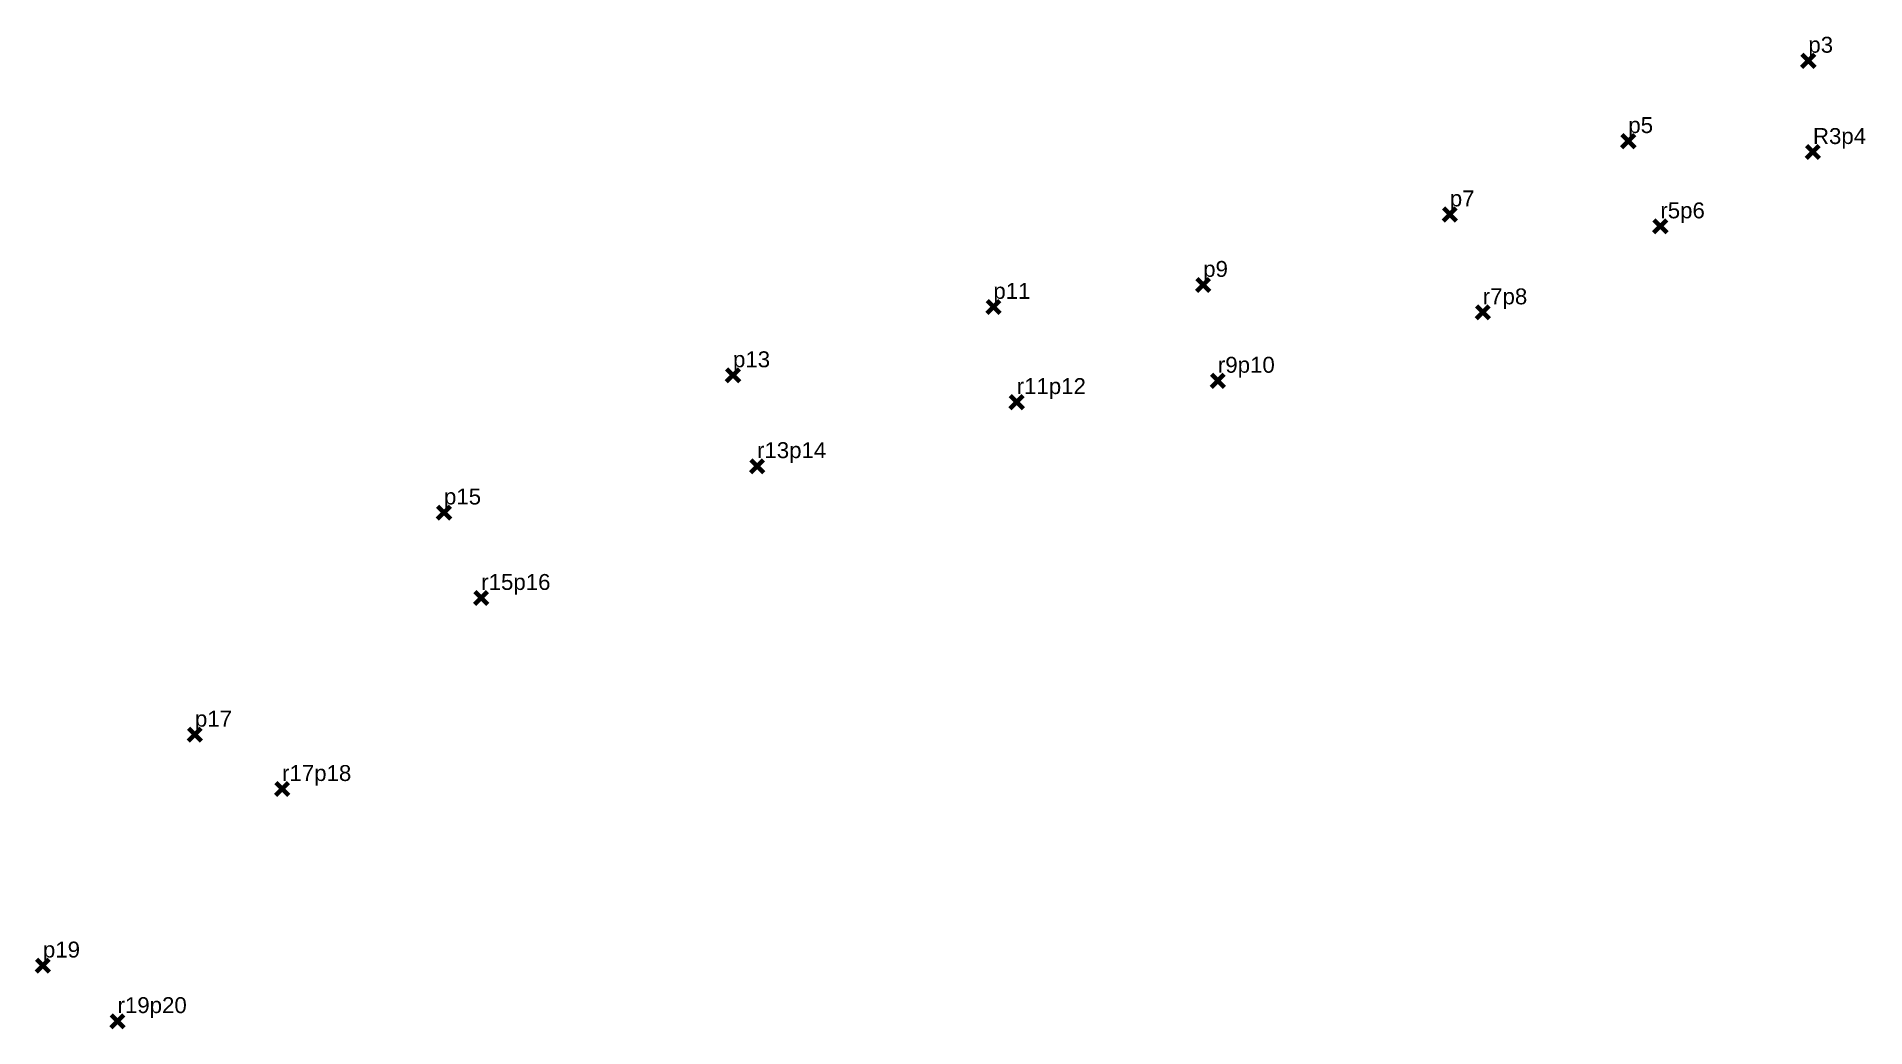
# Model space of a CAD drawing. Header units: millimetres. Extents: x 613315 to 613715, y 1315444 to 1315799.
# Drawn here: x 613549.7 to 613607.1, y 1315767.9 to 1315799 of the extents above; entities that cross this region are included whole.
import ezdxf

# ---------------------------------------------------------------- set-up
doc = ezdxf.new("R2010")
doc.units = ezdxf.units.MM
doc.header["$PDMODE"] = 3
doc.header["$PDSIZE"] = 0.2
doc.layers.add('Point', color=5, linetype='CONTINUOUS', lineweight=100)
doc.layers.add('Point_Name', color=1, linetype='CONTINUOUS', lineweight=100)
doc.styles.get("Standard").update_dxf_attribs({"font": 'arial.ttf', "width": 0.65})

msp = doc.modelspace()

# ---------------------------------------------------------------- texts
at = {"layer": 'Point_Name'}
for s, p in [('p3', (613605.342, 1315798.525)), ('p5', (613599.686, 1315796.001)), ('R3p4', (613605.486, 1315795.657)), ('p7', (613594.078, 1315793.698)), ('r5p6', (613600.692, 1315793.322)), ('p9', (613586.33, 1315791.482)), ('p11', (613579.738, 1315790.791)), ('r7p8', (613595.113, 1315790.62)), ('p13', (613571.558, 1315788.643)), ('r9p10', (613586.792, 1315788.471)), ('r11p12', (613580.47, 1315787.801)), ('r13p14', (613572.313, 1315785.788)), ('p15', (613562.478, 1315784.332)), ('r15p16', (613563.649, 1315781.647)), ('p17', (613554.654, 1315777.352)), ('r17p18', (613557.391, 1315775.645)), ('p19', (613549.878, 1315770.098)), ('r19p20', (613552.222, 1315768.353))]:
    msp.add_text(s, height=0.5, dxfattribs=at).set_placement(p)

# ---------------------------------------------------------------- linework, layer by layer
at = {"layer": 'Point'}
for p in [(613605.342, 1315798.275, 74.114), (613599.686, 1315795.751, 74.978), (613605.486, 1315795.407, 74.843), (613594.078, 1315793.448, 75.385), (613600.692, 1315793.072, 75.463), (613586.33, 1315791.232, 74.923), (613579.738, 1315790.541, 74.656), (613595.113, 1315790.37, 75.222), (613571.558, 1315788.393, 74.218), (613586.792, 1315788.221, 75.313), (613580.47, 1315787.551, 75.078), (613572.313, 1315785.538, 75.476), (613562.478, 1315784.082, 74.914), (613563.649, 1315781.397, 74.631), (613554.654, 1315777.102, 75.117), (613557.391, 1315775.395, 74.42), (613549.878, 1315769.848, 74.795), (613552.222, 1315768.103, 74.641)]:
    msp.add_point(p, dxfattribs=at)

msp.set_redraw_order([(e.dxf.handle, doc.entitydb.next_handle()) for e in msp.query("TEXT MTEXT ATTDEF DIMENSION ARC_DIMENSION")])  # texts and dimensions are drawn at this point

doc.saveas('drawing.dxf')
